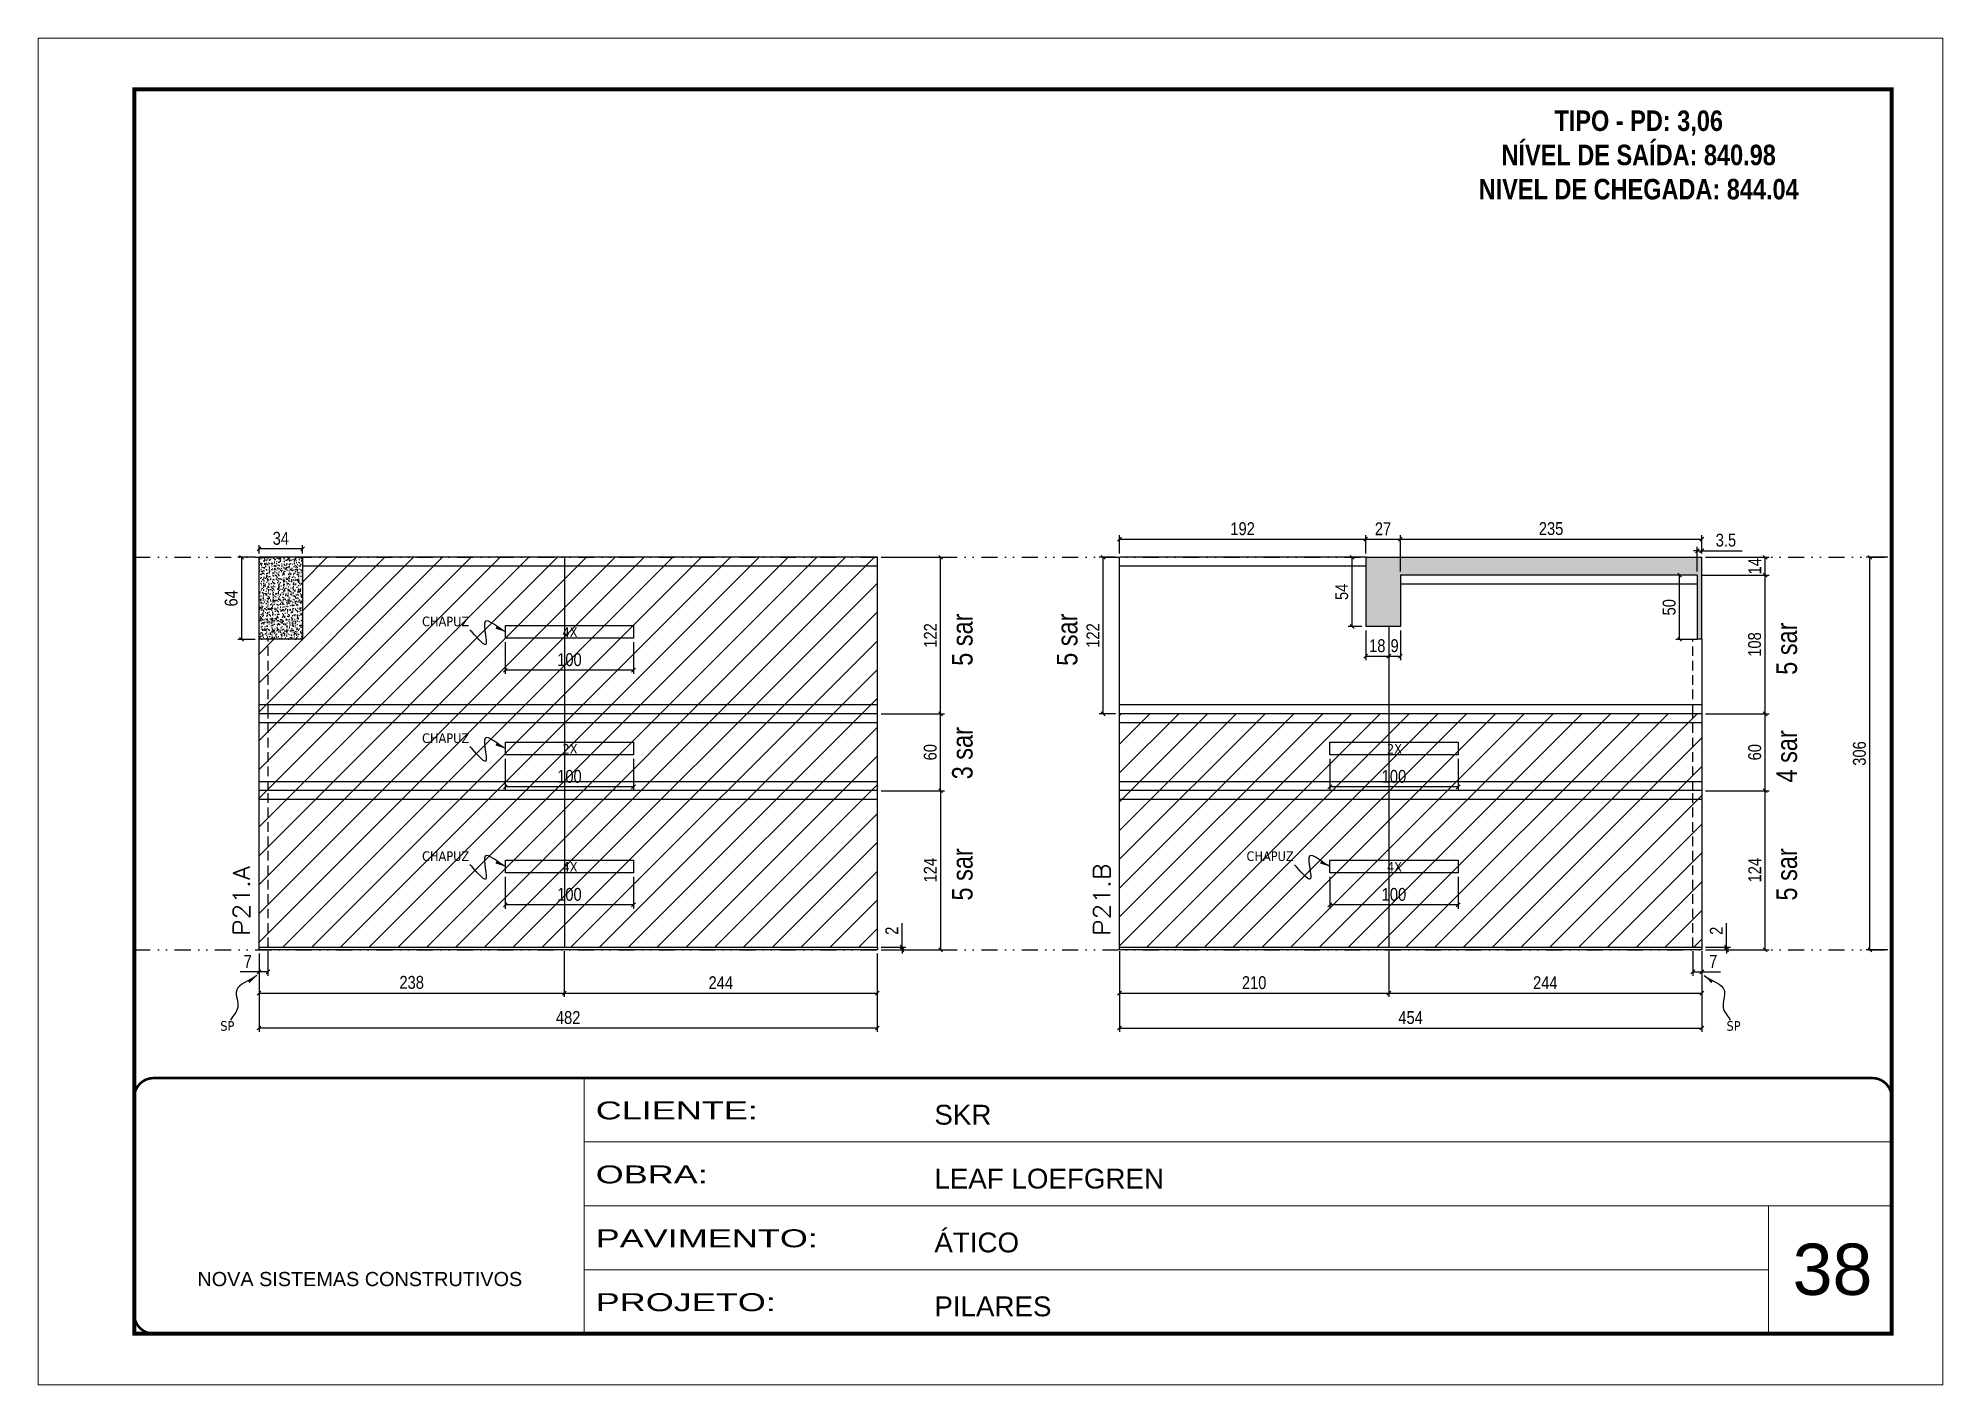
# Model space of a CAD drawing. Extents: x 14400 to 27878, y -21631 to 6985.
# Drawn here: x 15998 to 17483, y -4402 to -3352 of the extents above; entities that cross this region are included whole.
import ezdxf

# ---------------------------------------------------------------- set-up
doc = ezdxf.new("R2010")
doc.units = 0
for name, pattern in [('CONTINUO', [0]), ('DASHED', [0.75, 0.5, -0.25]), ('DIVIDE2', [0.625, 0.25, -0.125, 0, -0.125, 0, -0.125]), ('HIDDEN', [0.375, 0.25, -0.125])]:
    doc.linetypes.add(name, pattern=pattern)
for name, color, linetype, lineweight in [('CARIMBO', 255, 'Continuous', 9), ('Folhas', 255, 'Continuous', 9), ('Hachura', 251, 'Continuous', 9), ('SARRAFO DE PRESSAO', 251, 'DASHED', 9), ('Texto Seção', 7, 'Continuous', 15)]:
    doc.layers.add(name, color=color, linetype=linetype, lineweight=lineweight)
for name, color, linetype in [('COTA', 241, 'Continuous'), ('NOMENCLATURA', 7, 'Continuous'), ('Nível', 160, 'Continuous'), ('Painéis', 200, 'Continuous'), ('SARR_2.2x10', 60, 'Continuous'), ('SARR_2.2x7', 40, 'Continuous'), ('texto', 7, 'Continuous')]:
    doc.layers.add(name, color=color, linetype=linetype)
doc.styles.add('ARIAL', font='arial.ttf')
doc.styles.add('ARIAL_NARROW', font='ARIALN.TTF', dxfattribs={"height": 0.2})
doc.styles.add('COTA TECNICA', font='techl___.ttf', dxfattribs={"height": 10})
doc.styles.add('COTA TECNICA-50', font='techl___.ttf', dxfattribs={"height": 10})
doc.styles.add('REGUA-120', font='ROMANS.shx', dxfattribs={"height": 15})
doc.styles.add('ROMANC', font='techb___.ttf', dxfattribs={"height": 2.5})
doc.styles.get("Standard").update_dxf_attribs({"font": 'arial.ttf'})
doc.styles.add('Tecnologia', font='')
doc.styles.get('Tecnologia').set_extended_font_data('Forgotten Futurist')
doc.dimstyles.new('COTA PAINEL-50', dxfattribs={"dimtxt": 10, "dimasz": 3, "dimexe": 3, "dimexo": 3, "dimgap": 3, "dimtad": 1, "dimdec": 1, "dimzin": 12, "dimdsep": 46, "dimtxsty": 'COTA TECNICA-50', "dimblk1": 'OBLIQUE', "dimblk2": 'OBLIQUE', "dimsah": 1, "dimcen": 0.9, "dimclrd": 4, "dimclre": 4, "dimclrt": 240, "dimadec": 1, "dimazin": 3, "dimtfac": 1, "dimtdec": 1, "dimtmove": 0, "dimatfit": 3, "dimfxl": 1, "dimtolj": 1, "dimtzin": 12, "dimarcsym": 0})
doc.dimstyles.new('PAINEL', dxfattribs={"dimtxt": 10, "dimasz": 3, "dimexe": 3, "dimexo": 3, "dimgap": 3, "dimtad": 1, "dimdec": 1, "dimzin": 12, "dimdsep": 46, "dimtxsty": 'COTA TECNICA', "dimblk1": 'OBLIQUE', "dimblk2": 'OBLIQUE', "dimsah": 1, "dimcen": 0.9, "dimclrd": 4, "dimclre": 4, "dimclrt": 240, "dimadec": 1, "dimazin": 3, "dimtfac": 1, "dimtdec": 1, "dimtmove": 0, "dimatfit": 3, "dimfxl": 1, "dimtolj": 1, "dimtzin": 12, "dimarcsym": 0})
doc.dimstyles.get("Standard").update_dxf_attribs({"dimtxt": 0.18, "dimasz": 0.18, "dimexe": 0.18, "dimexo": 0.0625, "dimgap": 0.09, "dimtad": 0, "dimtih": 1, "dimtoh": 1, "dimdec": 4, "dimzin": 0, "dimdsep": 46, "dimtxsty": 'Standard', "dimcen": 0.09, "dimadec": 0, "dimazin": 0, "dimtfac": 1, "dimtdec": 4, "dimtofl": 0, "dimtmove": 0, "dimatfit": 3, "dimfxl": 1, "dimtolj": 1, "dimtzin": 0, "dimarcsym": 0})

msp = doc.modelspace()

# ---------------------------------------------------------------- texts
at = {"layer": 'CARIMBO', "style": 'ARIAL'}
msp.add_text('38', height=40, dxfattribs=at).set_placement((17366.328, -4332.305))
at = {"layer": 'NOMENCLATURA', "style": 'ARIAL_NARROW'}
for s, p in [('5 sar', (16726.992, -3841.842)), ('5 sar', (16808.713, -3841.842)), ('5 sar', (17369.737, -3848.842)), ('3 sar', (16726.992, -3930.342)), ('4 sar', (17369.737, -3932.842)), ('5 sar', (16726.992, -4024.842)), ('5 sar', (17369.737, -4024.842))]:
    msp.add_text(s, height=16, rotation=90, dxfattribs=at).set_placement(p)
at = {"layer": 'NOMENCLATURA', "color": 2, "insert": (17246.306, -3408.863), "char_height": 16, "attachment_point": 2, "style": 'ROMANC'}
msp.add_mtext_dynamic_manual_height_columns('TIPO - PD: 3,06\\PNÍVEL DE SAÍDA: 840.98\\PNIVEL DE CHEGADA: 844.04', width=432.35115, gutter_width=1, heights=[0], dxfattribs=at)
at = {"layer": 'texto', "color": 0, "char_height": 7.5, "attachment_point": 5}
for s, insert in [('{\\fTahoma|b0|i0|c0|p34;\\C4;CHAPUZ}', (16316.198, -3807.308)), ('{\\fTahoma|b0|i0|c0|p34;\\C4;4X}', (16413.141, -3815.615)), ('{\\fTahoma|b0|i0|c0|p34;\\C4;CHAPUZ}', (16316.198, -3898.308)), ('{\\fTahoma|b0|i0|c0|p34;\\C4;2X}', (16413.141, -3906.615)), ('{\\fTahoma|b0|i0|c0|p34;\\C4;2X}', (17055.886, -3906.615)), ('{\\fTahoma|b0|i0|c0|p34;\\C4;CHAPUZ}', (16316.198, -3990.308)), ('{\\fTahoma|b0|i0|c0|p34;\\C4;CHAPUZ}', (16958.943, -3990.308)), ('{\\fTahoma|b0|i0|c0|p34;\\C4;4X}', (16413.141, -3998.615)), ('{\\fTahoma|b0|i0|c0|p34;\\C4;4X}', (17055.886, -3998.615)), ('{\\fTahoma|b0|i0|c0|p34;\\C4;SP}', (16145.972, -4122.657)), ('{\\fTahoma|b0|i0|c0|p34;\\C4;SP}', (17320.271, -4122.657))]:
    msp.add_mtext(s, dxfattribs=dict(at, insert=insert))
at = {"layer": 'Texto Seção', "style": 'REGUA-120', "width": 1.1}
for s, p in [('P21.A', (16163.5, -4052.402)), ('P21.B', (16834.244, -4052.402))]:
    msp.add_text(s, height=13, rotation=90, dxfattribs=at).set_placement(p)

# ---------------------------------------------------------------- blocks, each defined once
blk = doc.blocks.new('9999999999')
at = {"color": 30, "linetype": 'CONTINUO'}
for p, q in [((98564.6, 34230.2), (98564.6, 34429.4)), ((98564.6, 34379.6), (99584, 34379.6)), ((98564.6, 34329.8), (99488, 34329.8)), ((99584, 34329.8), (99488, 34329.8)), ((99488, 34329.8), (99488, 34230.2)), ((98564.6, 34280), (99488, 34280))]:
    blk.add_line(p, q, dxfattribs=at)
at = {"color": 30, "linetype": 'CONTINUO', "const_width": 2}
blk.add_lwpolyline([(99584, 34230.2), (99584, 34414.4, 0.414214), (99569, 34429.4), (98229, 34429.4, 0.414214), (98214, 34414.4), (98214, 34245.2, 0.414214), (98229, 34230.2), (99584, 34230.2)], format="xyb", dxfattribs=at)
at = {"layer": 'Folhas'}
blk.add_lwpolyline([(98139, 34190.2), (99624, 34190.2), (99624, 35240.2), (98139, 35240.2)], close=True, dxfattribs=at)
at = {"layer": 'Folhas', "color": 30, "const_width": 3}
blk.add_lwpolyline([(98214, 34230.2), (99584, 34230.2), (99584, 35200.2), (98214, 35200.2)], close=True, dxfattribs=at)
at = {"color": 7, "linetype": 'Continuous', "ltscale": 5, "style": 'ARIAL'}
for s, height, p in [('SKR', 15.48, (98837.7, 34393.1)), ('LEAF LOEFGREN', 15.483, (98837.7, 34343.3)), ('ÁTICO', 15.48, (98837.7, 34293.5)), ('NOVA SISTEMAS CONSTRUTIVOS', 11.059, (98263.2, 34267.2)), ('PILARES', 15.48, (98837.7, 34243.7))]:
    blk.add_text(s, height=height, dxfattribs=at).set_placement(p)
at = {"layer": 'Folhas', "color": 7, "style": 'Tecnologia', "width": 1.5}
for s, p in [('CLIENTE:', (98573.7, 34397.2)), ('OBRA:', (98573.7, 34347.3)), ('PAVIMENTO:', (98573.7, 34297.5)), ('PROJETO:', (98573.7, 34247.7))]:
    blk.add_text(s, height=14, dxfattribs=at).set_placement(p)
blk = doc.blocks.new('_Oblique')
at = {"color": 0, "linetype": 'ByBlock', "lineweight": -2}
blk.add_line((-0.5, -0.5), (0.5, 0.5), dxfattribs=at)
blk = doc.blocks.new('*D1992')
at = {"layer": 'COTA', "color": 4, "lineweight": -2, "transparency": 16777216}
for p, q in [((16170.7, -4066.2), (16170.7, -4083.4)), ((16177.7, -4064.2), (16177.7, -4083.4)), ((16170.7, -4080.4), (16156, -4080.4)), ((16177.7, -4080.4), (16170.7, -4080.4))]:
    blk.add_line(p, q, dxfattribs=at)
at = {"layer": 'Defpoints', "color": 0, "transparency": 16777216}
for p in [(16170.7, -4063.2), (16177.7, -4061.2), (16170.7, -4080.4)]:
    blk.add_point(p, dxfattribs=at)
at = {"layer": 'COTA', "color": 4, "lineweight": -2, "transparency": 16777216, "xscale": 3, "yscale": 3, "zscale": 3, "rotation": 180}
blk.add_blockref('_Oblique', (16170.7, -4080.4), dxfattribs=at)
at = {"layer": 'COTA', "color": 4, "lineweight": -2, "transparency": 16777216, "xscale": 3, "yscale": 3, "zscale": 3}
blk.add_blockref('_Oblique', (16177.7, -4080.4), dxfattribs=at)
at = {"layer": 'COTA', "color": 240, "transparency": 16777216, "insert": (16161.9, -4072.3), "char_height": 10, "attachment_point": 5, "style": 'COTA TECNICA-50'}
blk.add_mtext('\\A1;7', dxfattribs=at)
blk = doc.blocks.new('*D1993')
at = {"layer": 'COTA', "color": 4, "lineweight": -2, "transparency": 16777216}
for p, q in [((16672, -4061.2), (16672, -4042.4)), ((16655.7, -4061.2), (16675, -4061.2)), ((16655.7, -4063.2), (16675, -4063.2)), ((16672, -4063.2), (16672, -4061.2)), ((16672, -4063.2), (16672, -4066.2))]:
    blk.add_line(p, q, dxfattribs=at)
at = {"layer": 'Defpoints', "color": 0, "transparency": 16777216}
for p in [(16652.7, -4061.2), (16652.7, -4063.2), (16672, -4063.2)]:
    blk.add_point(p, dxfattribs=at)
at = {"layer": 'COTA', "color": 4, "lineweight": -2, "transparency": 16777216, "xscale": 3, "yscale": 3, "zscale": 3}
for p, rotation in [((16672, -4061.2), 270), ((16672, -4063.2), 90)]:
    blk.add_blockref('_Oblique', p, dxfattribs=dict(at, rotation=rotation))
at = {"layer": 'COTA', "color": 240, "transparency": 16777216, "insert": (16664, -4048.4), "char_height": 10, "attachment_point": 5, "rotation": 90, "style": 'COTA TECNICA-50'}
blk.add_mtext('\\A1;2', dxfattribs=at)
blk = doc.blocks.new('*D1994')
at = {"layer": 'COTA', "color": 4, "linetype": 'ByBlock', "lineweight": -2, "transparency": 16777216}
for p, q in [((16362.7, -4006.3), (16362.7, -4031.2)), ((16462.7, -4006.3), (16462.7, -4031.2)), ((16462.7, -4028.2), (16362.7, -4028.2))]:
    blk.add_line(p, q, dxfattribs=at)
at = {"layer": 'Defpoints', "color": 0, "linetype": 'ByBlock', "transparency": 16777216}
for p in [(16362.7, -4003.3), (16462.7, -4003.3), (16362.7, -4028.2)]:
    blk.add_point(p, dxfattribs=at)
at = {"layer": 'COTA', "color": 4, "linetype": 'ByBlock', "lineweight": -2, "transparency": 16777216, "xscale": 3, "yscale": 3, "zscale": 3, "rotation": 180}
blk.add_blockref('_Oblique', (16362.7, -4028.2), dxfattribs=at)
at = {"layer": 'COTA', "color": 4, "linetype": 'ByBlock', "lineweight": -2, "transparency": 16777216, "xscale": 3, "yscale": 3, "zscale": 3}
blk.add_blockref('_Oblique', (16462.7, -4028.2), dxfattribs=at)
at = {"layer": 'COTA', "color": 240, "linetype": 'ByBlock', "transparency": 16777216, "insert": (16412.7, -4020.1), "char_height": 10, "attachment_point": 5, "style": 'COTA TECNICA'}
blk.add_mtext('\\A1;100', dxfattribs=at)
blk = doc.blocks.new('*D1995')
at = {"layer": 'COTA', "color": 4, "lineweight": -2, "transparency": 16777216}
for p, q in [((16170.7, -4066.2), (16170.7, -4100)), ((16408.7, -4064.2), (16408.7, -4100)), ((16170.7, -4097), (16408.7, -4097))]:
    blk.add_line(p, q, dxfattribs=at)
at = {"layer": 'Defpoints', "color": 0, "transparency": 16777216}
for p in [(16170.7, -4063.2), (16408.7, -4061.2), (16408.7, -4097)]:
    blk.add_point(p, dxfattribs=at)
at = {"layer": 'COTA', "color": 4, "lineweight": -2, "transparency": 16777216, "xscale": 3, "yscale": 3, "zscale": 3, "rotation": 180}
blk.add_blockref('_Oblique', (16170.7, -4097), dxfattribs=at)
at = {"layer": 'COTA', "color": 4, "lineweight": -2, "transparency": 16777216, "xscale": 3, "yscale": 3, "zscale": 3}
blk.add_blockref('_Oblique', (16408.7, -4097), dxfattribs=at)
at = {"layer": 'COTA', "color": 240, "transparency": 16777216, "insert": (16289.7, -4088.7), "char_height": 10, "attachment_point": 5, "style": 'COTA TECNICA'}
blk.add_mtext('\\A1;238', dxfattribs=at)
blk = doc.blocks.new('*D1996')
at = {"layer": 'COTA', "color": 4, "lineweight": -2, "transparency": 16777216}
for p, q in [((16408.7, -4064.2), (16408.7, -4100)), ((16652.7, -4066.2), (16652.7, -4100)), ((16408.7, -4097), (16652.7, -4097))]:
    blk.add_line(p, q, dxfattribs=at)
at = {"layer": 'Defpoints', "color": 0, "transparency": 16777216}
for p in [(16408.7, -4061.2), (16652.7, -4063.2), (16652.7, -4097)]:
    blk.add_point(p, dxfattribs=at)
at = {"layer": 'COTA', "color": 4, "lineweight": -2, "transparency": 16777216, "xscale": 3, "yscale": 3, "zscale": 3, "rotation": 180}
blk.add_blockref('_Oblique', (16408.7, -4097), dxfattribs=at)
at = {"layer": 'COTA', "color": 4, "lineweight": -2, "transparency": 16777216, "xscale": 3, "yscale": 3, "zscale": 3}
blk.add_blockref('_Oblique', (16652.7, -4097), dxfattribs=at)
at = {"layer": 'COTA', "color": 240, "transparency": 16777216, "insert": (16530.7, -4088.9), "char_height": 10, "attachment_point": 5, "style": 'COTA TECNICA'}
blk.add_mtext('\\A1;244', dxfattribs=at)
blk = doc.blocks.new('*D1997')
at = {"layer": 'COTA', "color": 4, "lineweight": -2, "transparency": 16777216}
for p, q in [((17288.5, -4064.2), (17288.5, -4083.4)), ((17295.5, -4066.2), (17295.5, -4083.4)), ((17288.5, -4080.4), (17295.5, -4080.4)), ((17295.5, -4080.4), (17310.2, -4080.4))]:
    blk.add_line(p, q, dxfattribs=at)
at = {"layer": 'Defpoints', "color": 0, "transparency": 16777216}
for p in [(17288.5, -4061.2), (17295.5, -4063.2), (17295.5, -4080.4)]:
    blk.add_point(p, dxfattribs=at)
at = {"layer": 'COTA', "color": 4, "lineweight": -2, "transparency": 16777216, "xscale": 3, "yscale": 3, "zscale": 3, "rotation": 180}
blk.add_blockref('_Oblique', (17288.5, -4080.4), dxfattribs=at)
at = {"layer": 'COTA', "color": 4, "lineweight": -2, "transparency": 16777216, "xscale": 3, "yscale": 3, "zscale": 3}
blk.add_blockref('_Oblique', (17295.5, -4080.4), dxfattribs=at)
at = {"layer": 'COTA', "color": 240, "transparency": 16777216, "insert": (17304.4, -4072.3), "char_height": 10, "attachment_point": 5, "style": 'COTA TECNICA-50'}
blk.add_mtext('\\A1;7', dxfattribs=at)
blk = doc.blocks.new('*D1998')
at = {"layer": 'COTA', "color": 4, "lineweight": -2, "transparency": 16777216}
for p, q in [((17314.8, -4061.2), (17314.8, -4042.4)), ((17298.5, -4061.2), (17317.8, -4061.2)), ((17298.5, -4063.2), (17317.8, -4063.2)), ((17314.8, -4063.2), (17314.8, -4061.2)), ((17314.8, -4063.2), (17314.8, -4066.2))]:
    blk.add_line(p, q, dxfattribs=at)
at = {"layer": 'Defpoints', "color": 0, "transparency": 16777216}
for p in [(17295.5, -4061.2), (17295.5, -4063.2), (17314.8, -4063.2)]:
    blk.add_point(p, dxfattribs=at)
at = {"layer": 'COTA', "color": 4, "lineweight": -2, "transparency": 16777216, "xscale": 3, "yscale": 3, "zscale": 3}
for p, rotation in [((17314.8, -4061.2), 270), ((17314.8, -4063.2), 90)]:
    blk.add_blockref('_Oblique', p, dxfattribs=dict(at, rotation=rotation))
at = {"layer": 'COTA', "color": 240, "transparency": 16777216, "insert": (17306.8, -4048.4), "char_height": 10, "attachment_point": 5, "rotation": 90, "style": 'COTA TECNICA-50'}
blk.add_mtext('\\A1;2', dxfattribs=at)
blk = doc.blocks.new('*D1999')
at = {"layer": 'COTA', "color": 4, "linetype": 'ByBlock', "lineweight": -2, "transparency": 16777216}
for p, q in [((17005.5, -4006.3), (17005.5, -4031.2)), ((17105.5, -4006.3), (17105.5, -4031.2)), ((17105.5, -4028.2), (17005.5, -4028.2))]:
    blk.add_line(p, q, dxfattribs=at)
at = {"layer": 'Defpoints', "color": 0, "linetype": 'ByBlock', "transparency": 16777216}
for p in [(17005.5, -4003.3), (17105.5, -4003.3), (17005.5, -4028.2)]:
    blk.add_point(p, dxfattribs=at)
at = {"layer": 'COTA', "color": 4, "linetype": 'ByBlock', "lineweight": -2, "transparency": 16777216, "xscale": 3, "yscale": 3, "zscale": 3, "rotation": 180}
blk.add_blockref('_Oblique', (17005.5, -4028.2), dxfattribs=at)
at = {"layer": 'COTA', "color": 4, "linetype": 'ByBlock', "lineweight": -2, "transparency": 16777216, "xscale": 3, "yscale": 3, "zscale": 3}
blk.add_blockref('_Oblique', (17105.5, -4028.2), dxfattribs=at)
at = {"layer": 'COTA', "color": 240, "linetype": 'ByBlock', "transparency": 16777216, "insert": (17055.5, -4020.1), "char_height": 10, "attachment_point": 5, "style": 'COTA TECNICA'}
blk.add_mtext('\\A1;100', dxfattribs=at)
blk = doc.blocks.new('*D2000')
at = {"layer": 'COTA', "color": 4, "lineweight": -2, "transparency": 16777216}
for p, q in [((16841.5, -4066.2), (16841.5, -4100)), ((17051.5, -4064.2), (17051.5, -4100)), ((16841.5, -4097), (17051.5, -4097))]:
    blk.add_line(p, q, dxfattribs=at)
at = {"layer": 'Defpoints', "color": 0, "transparency": 16777216}
for p in [(16841.5, -4063.2), (17051.5, -4061.2), (17051.5, -4097)]:
    blk.add_point(p, dxfattribs=at)
at = {"layer": 'COTA', "color": 4, "lineweight": -2, "transparency": 16777216, "xscale": 3, "yscale": 3, "zscale": 3, "rotation": 180}
blk.add_blockref('_Oblique', (16841.5, -4097), dxfattribs=at)
at = {"layer": 'COTA', "color": 4, "lineweight": -2, "transparency": 16777216, "xscale": 3, "yscale": 3, "zscale": 3}
blk.add_blockref('_Oblique', (17051.5, -4097), dxfattribs=at)
at = {"layer": 'COTA', "color": 240, "transparency": 16777216, "insert": (16946.5, -4088.9), "char_height": 10, "attachment_point": 5, "style": 'COTA TECNICA'}
blk.add_mtext('\\A1;210', dxfattribs=at)
blk = doc.blocks.new('*D2001')
at = {"layer": 'COTA', "color": 4, "lineweight": -2, "transparency": 16777216}
for p, q in [((17051.5, -4064.2), (17051.5, -4100)), ((17295.5, -4066.2), (17295.5, -4100)), ((17051.5, -4097), (17295.5, -4097))]:
    blk.add_line(p, q, dxfattribs=at)
at = {"layer": 'Defpoints', "color": 0, "transparency": 16777216}
for p in [(17051.5, -4061.2), (17295.5, -4063.2), (17295.5, -4097)]:
    blk.add_point(p, dxfattribs=at)
at = {"layer": 'COTA', "color": 4, "lineweight": -2, "transparency": 16777216, "xscale": 3, "yscale": 3, "zscale": 3, "rotation": 180}
blk.add_blockref('_Oblique', (17051.5, -4097), dxfattribs=at)
at = {"layer": 'COTA', "color": 4, "lineweight": -2, "transparency": 16777216, "xscale": 3, "yscale": 3, "zscale": 3}
blk.add_blockref('_Oblique', (17295.5, -4097), dxfattribs=at)
at = {"layer": 'COTA', "color": 240, "transparency": 16777216, "insert": (17173.5, -4088.9), "char_height": 10, "attachment_point": 5, "style": 'COTA TECNICA'}
blk.add_mtext('\\A1;244', dxfattribs=at)
blk = doc.blocks.new('*D2014')
at = {"layer": 'COTA', "color": 4, "lineweight": -2, "transparency": 16777216}
for p, q in [((17298.5, -3939.2), (17347.9, -3939.2)), ((17344.9, -4063.2), (17344.9, -3939.2)), ((17298.5, -4063.2), (17347.9, -4063.2))]:
    blk.add_line(p, q, dxfattribs=at)
at = {"layer": 'Defpoints', "color": 0, "transparency": 16777216}
for p in [(17295.5, -3939.2), (17344.9, -3939.2), (17295.5, -4063.2)]:
    blk.add_point(p, dxfattribs=at)
at = {"layer": 'COTA', "color": 4, "lineweight": -2, "transparency": 16777216, "xscale": 3, "yscale": 3, "zscale": 3}
for p, rotation in [((17344.9, -3939.2), 90), ((17344.9, -4063.2), 270)]:
    blk.add_blockref('_Oblique', p, dxfattribs=dict(at, rotation=rotation))
at = {"layer": 'COTA', "color": 240, "transparency": 16777216, "insert": (17336.8, -4001.2), "char_height": 10, "attachment_point": 5, "rotation": 90, "style": 'COTA TECNICA'}
blk.add_mtext('\\A1;124', dxfattribs=at)
blk = doc.blocks.new('*D2015')
at = {"layer": 'COTA', "color": 4, "lineweight": -2, "transparency": 16777216}
for p, q in [((17289, -3771.2), (17275.2, -3771.2)), ((17278.2, -3821.2), (17278.2, -3771.2)), ((17289, -3821.2), (17275.2, -3821.2))]:
    blk.add_line(p, q, dxfattribs=at)
at = {"layer": 'Defpoints', "color": 0, "transparency": 16777216}
for p in [(17278.2, -3771.2), (17292, -3771.2), (17292, -3821.2)]:
    blk.add_point(p, dxfattribs=at)
at = {"layer": 'COTA', "color": 4, "lineweight": -2, "transparency": 16777216, "xscale": 3, "yscale": 3, "zscale": 3}
for p, rotation in [((17278.2, -3771.2), 90), ((17278.2, -3821.2), 270)]:
    blk.add_blockref('_Oblique', p, dxfattribs=dict(at, rotation=rotation))
at = {"layer": 'COTA', "color": 240, "transparency": 16777216, "insert": (17270.1, -3796.2), "char_height": 10, "attachment_point": 5, "rotation": 90, "style": 'COTA TECNICA'}
blk.add_mtext('\\A1;50', dxfattribs=at)
blk = doc.blocks.new('*D2016')
at = {"layer": 'COTA', "color": 4, "lineweight": -2, "transparency": 16777216}
for p, q in [((17030.5, -3757.2), (17019.9, -3757.2)), ((17022.9, -3811.2), (17022.9, -3757.2)), ((17030.5, -3811.2), (17019.9, -3811.2))]:
    blk.add_line(p, q, dxfattribs=at)
at = {"layer": 'Defpoints', "color": 0, "transparency": 16777216}
for p in [(17022.9, -3757.2), (17033.5, -3757.2), (17033.5, -3811.2)]:
    blk.add_point(p, dxfattribs=at)
at = {"layer": 'COTA', "color": 4, "lineweight": -2, "transparency": 16777216, "xscale": 3, "yscale": 3, "zscale": 3}
for p, rotation in [((17022.9, -3757.2), 90), ((17022.9, -3811.2), 270)]:
    blk.add_blockref('_Oblique', p, dxfattribs=dict(at, rotation=rotation))
at = {"layer": 'COTA', "color": 240, "transparency": 16777216, "insert": (17014.8, -3784.2), "char_height": 10, "attachment_point": 5, "rotation": 90, "style": 'COTA TECNICA'}
blk.add_mtext('\\A1;54', dxfattribs=at)
blk = doc.blocks.new('*D2017')
at = {"layer": 'COTA', "color": 4, "lineweight": -2, "transparency": 16777216}
for p, q in [((16655.7, -3939.2), (16705.1, -3939.2)), ((16702.1, -3939.2), (16702.1, -4063.2)), ((16655.7, -4063.2), (16705.1, -4063.2))]:
    blk.add_line(p, q, dxfattribs=at)
at = {"layer": 'Defpoints', "color": 0, "transparency": 16777216}
for p in [(16652.7, -3939.2), (16652.7, -4063.2), (16702.1, -4063.2)]:
    blk.add_point(p, dxfattribs=at)
at = {"layer": 'COTA', "color": 4, "lineweight": -2, "transparency": 16777216, "xscale": 3, "yscale": 3, "zscale": 3}
for p, rotation in [((16702.1, -3939.2), 90), ((16702.1, -4063.2), 270)]:
    blk.add_blockref('_Oblique', p, dxfattribs=dict(at, rotation=rotation))
at = {"layer": 'COTA', "color": 240, "transparency": 16777216, "insert": (16694, -4001.2), "char_height": 10, "attachment_point": 5, "rotation": 90, "style": 'COTA TECNICA'}
blk.add_mtext('\\A1;124', dxfattribs=at)
blk = doc.blocks.new('*D2018')
at = {"layer": 'COTA', "color": 4, "lineweight": -2, "transparency": 16777216}
for p, q in [((16655.7, -3879.2), (16705.1, -3879.2)), ((16702.1, -3939.2), (16702.1, -3879.2)), ((16655.7, -3939.2), (16705.1, -3939.2))]:
    blk.add_line(p, q, dxfattribs=at)
at = {"layer": 'Defpoints', "color": 0, "transparency": 16777216}
for p in [(16652.7, -3879.2), (16702.1, -3879.2), (16652.7, -3939.2)]:
    blk.add_point(p, dxfattribs=at)
at = {"layer": 'COTA', "color": 4, "lineweight": -2, "transparency": 16777216, "xscale": 3, "yscale": 3, "zscale": 3}
for p, rotation in [((16702.1, -3879.2), 90), ((16702.1, -3939.2), 270)]:
    blk.add_blockref('_Oblique', p, dxfattribs=dict(at, rotation=rotation))
at = {"layer": 'COTA', "color": 240, "transparency": 16777216, "insert": (16694, -3909.2), "char_height": 10, "attachment_point": 5, "rotation": 90, "style": 'COTA TECNICA'}
blk.add_mtext('\\A1;60', dxfattribs=at)
blk = doc.blocks.new('*D2019')
at = {"layer": 'COTA', "color": 4, "lineweight": -2, "transparency": 16777216}
for p, q in [((17295, -3771.2), (17347.9, -3771.2)), ((17298.5, -3757.2), (17347.9, -3757.2)), ((17344.9, -3771.2), (17344.9, -3757.2))]:
    blk.add_line(p, q, dxfattribs=at)
at = {"layer": 'Defpoints', "color": 0, "transparency": 16777216}
for p in [(17292, -3771.2), (17295.5, -3757.2), (17344.9, -3757.2)]:
    blk.add_point(p, dxfattribs=at)
at = {"layer": 'COTA', "color": 4, "lineweight": -2, "transparency": 16777216, "xscale": 3, "yscale": 3, "zscale": 3}
for p, rotation in [((17344.9, -3757.2), 90), ((17344.9, -3771.2), 270)]:
    blk.add_blockref('_Oblique', p, dxfattribs=dict(at, rotation=rotation))
at = {"layer": 'COTA', "color": 240, "transparency": 16777216, "insert": (17336.8, -3764.2), "char_height": 10, "attachment_point": 5, "rotation": 90, "style": 'COTA TECNICA'}
blk.add_mtext('\\A1;14', dxfattribs=at)
blk = doc.blocks.new('*D2020')
at = {"layer": 'COTA', "color": 4, "lineweight": -2, "transparency": 16777216}
for p, q in [((17033.5, -3814.2), (17033.5, -3837.3)), ((17051.5, -3814.2), (17051.5, -3837.3)), ((17033.5, -3834.3), (17051.5, -3834.3))]:
    blk.add_line(p, q, dxfattribs=at)
at = {"layer": 'Defpoints', "color": 0, "transparency": 16777216}
for p in [(17033.5, -3811.2), (17051.5, -3811.2), (17051.5, -3834.3)]:
    blk.add_point(p, dxfattribs=at)
at = {"layer": 'COTA', "color": 4, "lineweight": -2, "transparency": 16777216, "xscale": 3, "yscale": 3, "zscale": 3, "rotation": 180}
blk.add_blockref('_Oblique', (17033.5, -3834.3), dxfattribs=at)
at = {"layer": 'COTA', "color": 4, "lineweight": -2, "transparency": 16777216, "xscale": 3, "yscale": 3, "zscale": 3}
blk.add_blockref('_Oblique', (17051.5, -3834.3), dxfattribs=at)
at = {"layer": 'COTA', "color": 240, "transparency": 16777216, "insert": (17042.5, -3826.2), "char_height": 10, "attachment_point": 5, "style": 'COTA TECNICA'}
blk.add_mtext('\\A1;18', dxfattribs=at)
blk = doc.blocks.new('*D2021')
at = {"layer": 'COTA', "color": 4, "lineweight": -2, "transparency": 16777216}
for p, q in [((17051.5, -3814.2), (17051.5, -3837.3)), ((17060.5, -3814.2), (17060.5, -3837.3)), ((17051.5, -3834.3), (17060.5, -3834.3))]:
    blk.add_line(p, q, dxfattribs=at)
at = {"layer": 'Defpoints', "color": 0, "transparency": 16777216}
for p in [(17051.5, -3811.2), (17060.5, -3811.2), (17060.5, -3834.3)]:
    blk.add_point(p, dxfattribs=at)
at = {"layer": 'COTA', "color": 4, "lineweight": -2, "transparency": 16777216, "xscale": 3, "yscale": 3, "zscale": 3, "rotation": 180}
blk.add_blockref('_Oblique', (17051.5, -3834.3), dxfattribs=at)
at = {"layer": 'COTA', "color": 4, "lineweight": -2, "transparency": 16777216, "xscale": 3, "yscale": 3, "zscale": 3}
blk.add_blockref('_Oblique', (17060.5, -3834.3), dxfattribs=at)
at = {"layer": 'COTA', "color": 240, "transparency": 16777216, "insert": (17056, -3826.2), "char_height": 10, "attachment_point": 5, "style": 'COTA TECNICA'}
blk.add_mtext('\\A1;9', dxfattribs=at)
blk = doc.blocks.new('*D2022')
at = {"layer": 'COTA', "color": 4, "lineweight": -2, "transparency": 16777216}
for p, q in [((17292, -3752.2), (17289, -3752.2)), ((17292, -3768.2), (17292, -3749.2)), ((17292, -3752.2), (17295.5, -3752.2)), ((17295.5, -3754.2), (17295.5, -3749.2)), ((17295.5, -3752.2), (17327.1, -3752.2))]:
    blk.add_line(p, q, dxfattribs=at)
at = {"layer": 'Defpoints', "color": 0, "transparency": 16777216}
for p in [(17295.5, -3752.2), (17292, -3771.2), (17295.5, -3757.2)]:
    blk.add_point(p, dxfattribs=at)
at = {"layer": 'COTA', "color": 4, "lineweight": -2, "transparency": 16777216, "xscale": 3, "yscale": 3, "zscale": 3}
blk.add_blockref('_Oblique', (17292, -3752.2), dxfattribs=at)
at = {"layer": 'COTA', "color": 4, "lineweight": -2, "transparency": 16777216, "xscale": 3, "yscale": 3, "zscale": 3, "rotation": 180}
blk.add_blockref('_Oblique', (17295.5, -3752.2), dxfattribs=at)
at = {"layer": 'COTA', "color": 240, "transparency": 16777216, "insert": (17314.3, -3743.9), "char_height": 10, "attachment_point": 5, "style": 'COTA TECNICA'}
blk.add_mtext('\\A1;3.5', dxfattribs=at)
blk = doc.blocks.new('*D2023')
at = {"layer": 'COTA', "color": 4, "lineweight": -2, "transparency": 16777216}
for p, q in [((16655.7, -3757.2), (16705.1, -3757.2)), ((16702.1, -3879.2), (16702.1, -3757.2)), ((16655.7, -3879.2), (16705.1, -3879.2))]:
    blk.add_line(p, q, dxfattribs=at)
at = {"layer": 'Defpoints', "color": 0, "transparency": 16777216}
for p in [(16652.7, -3757.2), (16702.1, -3757.2), (16652.7, -3879.2)]:
    blk.add_point(p, dxfattribs=at)
at = {"layer": 'COTA', "color": 4, "lineweight": -2, "transparency": 16777216, "xscale": 3, "yscale": 3, "zscale": 3}
for p, rotation in [((16702.1, -3757.2), 90), ((16702.1, -3879.2), 270)]:
    blk.add_blockref('_Oblique', p, dxfattribs=dict(at, rotation=rotation))
at = {"layer": 'COTA', "color": 240, "transparency": 16777216, "insert": (16694.1, -3818.2), "char_height": 10, "attachment_point": 5, "rotation": 90, "style": 'COTA TECNICA'}
blk.add_mtext('\\A1;122', dxfattribs=at)
blk = doc.blocks.new('*D2024')
at = {"layer": 'COTA', "color": 4, "lineweight": -2, "transparency": 16777216}
for p, q in [((17295, -3771.2), (17347.9, -3771.2)), ((17344.9, -3879.2), (17344.9, -3771.2)), ((17298.5, -3879.2), (17347.9, -3879.2))]:
    blk.add_line(p, q, dxfattribs=at)
at = {"layer": 'Defpoints', "color": 0, "transparency": 16777216}
for p in [(17292, -3771.2), (17344.9, -3771.2), (17295.5, -3879.2)]:
    blk.add_point(p, dxfattribs=at)
at = {"layer": 'COTA', "color": 4, "lineweight": -2, "transparency": 16777216, "xscale": 3, "yscale": 3, "zscale": 3}
for p, rotation in [((17344.9, -3771.2), 90), ((17344.9, -3879.2), 270)]:
    blk.add_blockref('_Oblique', p, dxfattribs=dict(at, rotation=rotation))
at = {"layer": 'COTA', "color": 240, "transparency": 16777216, "insert": (17336.7, -3825.2), "char_height": 10, "attachment_point": 5, "rotation": 90, "style": 'COTA TECNICA'}
blk.add_mtext('\\A1;108', dxfattribs=at)
blk = doc.blocks.new('*D2026')
at = {"layer": 'COTA', "color": 4, "lineweight": -2, "transparency": 16777216}
for p, q in [((16167.7, -3757.2), (16154.1, -3757.2)), ((16157.1, -3757.2), (16157.1, -3821.2)), ((16167.7, -3821.2), (16154.1, -3821.2))]:
    blk.add_line(p, q, dxfattribs=at)
at = {"layer": 'Defpoints', "color": 0, "transparency": 16777216}
for p in [(16170.7, -3757.2), (16157.1, -3821.2), (16170.7, -3821.2)]:
    blk.add_point(p, dxfattribs=at)
at = {"layer": 'COTA', "color": 4, "lineweight": -2, "transparency": 16777216, "xscale": 3, "yscale": 3, "zscale": 3}
for p, rotation in [((16157.1, -3757.2), 90), ((16157.1, -3821.2), 270)]:
    blk.add_blockref('_Oblique', p, dxfattribs=dict(at, rotation=rotation))
at = {"layer": 'COTA', "color": 240, "transparency": 16777216, "insert": (16149, -3789.2), "char_height": 10, "attachment_point": 5, "rotation": 90, "style": 'COTA TECNICA'}
blk.add_mtext('\\A1;64', dxfattribs=at)
blk = doc.blocks.new('*D2027')
at = {"layer": 'COTA', "color": 4, "lineweight": -2, "transparency": 16777216}
for p, q in [((16170.7, -3754.2), (16170.7, -3747.7)), ((16204.7, -3750.7), (16170.7, -3750.7)), ((16204.7, -3754.2), (16204.7, -3747.7))]:
    blk.add_line(p, q, dxfattribs=at)
at = {"layer": 'Defpoints', "color": 0, "transparency": 16777216}
for p in [(16170.7, -3750.7), (16170.7, -3757.2), (16204.7, -3757.2)]:
    blk.add_point(p, dxfattribs=at)
at = {"layer": 'COTA', "color": 4, "lineweight": -2, "transparency": 16777216, "xscale": 3, "yscale": 3, "zscale": 3, "rotation": 180}
blk.add_blockref('_Oblique', (16170.7, -3750.7), dxfattribs=at)
at = {"layer": 'COTA', "color": 4, "lineweight": -2, "transparency": 16777216, "xscale": 3, "yscale": 3, "zscale": 3}
blk.add_blockref('_Oblique', (16204.7, -3750.7), dxfattribs=at)
at = {"layer": 'COTA', "color": 240, "transparency": 16777216, "insert": (16187.7, -3742.5), "char_height": 10, "attachment_point": 5, "style": 'COTA TECNICA'}
blk.add_mtext('\\A1;34', dxfattribs=at)
blk = doc.blocks.new('*D2028')
at = {"layer": 'COTA', "color": 4, "lineweight": -2, "transparency": 16777216}
for p, q in [((17440.5, -3757.2), (17423.6, -3757.2)), ((17426.6, -4063.2), (17426.6, -3757.2)), ((17440.5, -4063.2), (17423.6, -4063.2))]:
    blk.add_line(p, q, dxfattribs=at)
at = {"layer": 'Defpoints', "color": 0, "transparency": 16777216}
for p in [(17426.6, -3757.2), (17443.5, -3757.2), (17443.5, -4063.2)]:
    blk.add_point(p, dxfattribs=at)
at = {"layer": 'COTA', "color": 4, "lineweight": -2, "transparency": 16777216, "xscale": 3, "yscale": 3, "zscale": 3}
for p, rotation in [((17426.6, -3757.2), 90), ((17426.6, -4063.2), 270)]:
    blk.add_blockref('_Oblique', p, dxfattribs=dict(at, rotation=rotation))
at = {"layer": 'COTA', "color": 240, "transparency": 16777216, "insert": (17418.4, -3910.2), "char_height": 10, "attachment_point": 5, "rotation": 90, "style": 'COTA TECNICA'}
blk.add_mtext('\\A1;306', dxfattribs=at)
blk = doc.blocks.new('*D2029')
at = {"layer": 'COTA', "color": 4, "linetype": 'ByBlock', "lineweight": -2, "transparency": 16777216}
for p, q in [((16362.7, -3823.3), (16362.7, -3848.2)), ((16462.7, -3823.3), (16462.7, -3848.2)), ((16462.7, -3845.2), (16362.7, -3845.2))]:
    blk.add_line(p, q, dxfattribs=at)
at = {"layer": 'Defpoints', "color": 0, "linetype": 'ByBlock', "transparency": 16777216}
for p in [(16362.7, -3820.3), (16462.7, -3820.3), (16362.7, -3845.2)]:
    blk.add_point(p, dxfattribs=at)
at = {"layer": 'COTA', "color": 4, "linetype": 'ByBlock', "lineweight": -2, "transparency": 16777216, "xscale": 3, "yscale": 3, "zscale": 3, "rotation": 180}
blk.add_blockref('_Oblique', (16362.7, -3845.2), dxfattribs=at)
at = {"layer": 'COTA', "color": 4, "linetype": 'ByBlock', "lineweight": -2, "transparency": 16777216, "xscale": 3, "yscale": 3, "zscale": 3}
blk.add_blockref('_Oblique', (16462.7, -3845.2), dxfattribs=at)
at = {"layer": 'COTA', "color": 240, "linetype": 'ByBlock', "transparency": 16777216, "insert": (16412.7, -3837.1), "char_height": 10, "attachment_point": 5, "style": 'COTA TECNICA'}
blk.add_mtext('\\A1;100', dxfattribs=at)
blk = doc.blocks.new('*D2030')
at = {"layer": 'COTA', "color": 4, "linetype": 'ByBlock', "lineweight": -2, "transparency": 16777216}
for p, q in [((16362.7, -3914.3), (16362.7, -3939.2)), ((16462.7, -3914.3), (16462.7, -3939.2)), ((16462.7, -3936.2), (16362.7, -3936.2))]:
    blk.add_line(p, q, dxfattribs=at)
at = {"layer": 'Defpoints', "color": 0, "linetype": 'ByBlock', "transparency": 16777216}
for p in [(16362.7, -3911.3), (16462.7, -3911.3), (16362.7, -3936.2)]:
    blk.add_point(p, dxfattribs=at)
at = {"layer": 'COTA', "color": 4, "linetype": 'ByBlock', "lineweight": -2, "transparency": 16777216, "xscale": 3, "yscale": 3, "zscale": 3, "rotation": 180}
blk.add_blockref('_Oblique', (16362.7, -3936.2), dxfattribs=at)
at = {"layer": 'COTA', "color": 4, "linetype": 'ByBlock', "lineweight": -2, "transparency": 16777216, "xscale": 3, "yscale": 3, "zscale": 3}
blk.add_blockref('_Oblique', (16462.7, -3936.2), dxfattribs=at)
at = {"layer": 'COTA', "color": 240, "linetype": 'ByBlock', "transparency": 16777216, "insert": (16412.7, -3928.1), "char_height": 10, "attachment_point": 5, "style": 'COTA TECNICA'}
blk.add_mtext('\\A1;100', dxfattribs=at)
blk = doc.blocks.new('*D2031')
at = {"layer": 'COTA', "color": 4, "lineweight": -2, "transparency": 16777216}
for p, q in [((16841.5, -3754.2), (16841.5, -3740.1)), ((17033.5, -3754.2), (17033.5, -3740.1)), ((16841.5, -3743.1), (17033.5, -3743.1))]:
    blk.add_line(p, q, dxfattribs=at)
at = {"layer": 'Defpoints', "color": 0, "transparency": 16777216}
for p in [(17033.5, -3743.1), (16841.5, -3757.2), (17033.5, -3757.2)]:
    blk.add_point(p, dxfattribs=at)
at = {"layer": 'COTA', "color": 4, "lineweight": -2, "transparency": 16777216, "xscale": 3, "yscale": 3, "zscale": 3, "rotation": 180}
blk.add_blockref('_Oblique', (16841.5, -3743.1), dxfattribs=at)
at = {"layer": 'COTA', "color": 4, "lineweight": -2, "transparency": 16777216, "xscale": 3, "yscale": 3, "zscale": 3}
blk.add_blockref('_Oblique', (17033.5, -3743.1), dxfattribs=at)
at = {"layer": 'COTA', "color": 240, "transparency": 16777216, "insert": (16937.5, -3735), "char_height": 10, "attachment_point": 5, "style": 'COTA TECNICA'}
blk.add_mtext('\\A1;192', dxfattribs=at)
blk = doc.blocks.new('*D2032')
at = {"layer": 'COTA', "color": 4, "lineweight": -2, "transparency": 16777216}
for p, q in [((17033.5, -3754.2), (17033.5, -3740.1)), ((17060.5, -3768.2), (17060.5, -3740.1)), ((17033.5, -3743.1), (17060.5, -3743.1))]:
    blk.add_line(p, q, dxfattribs=at)
at = {"layer": 'Defpoints', "color": 0, "transparency": 16777216}
for p in [(17060.5, -3743.1), (17033.5, -3757.2), (17060.5, -3771.2)]:
    blk.add_point(p, dxfattribs=at)
at = {"layer": 'COTA', "color": 4, "lineweight": -2, "transparency": 16777216, "xscale": 3, "yscale": 3, "zscale": 3, "rotation": 180}
blk.add_blockref('_Oblique', (17033.5, -3743.1), dxfattribs=at)
at = {"layer": 'COTA', "color": 4, "lineweight": -2, "transparency": 16777216, "xscale": 3, "yscale": 3, "zscale": 3}
blk.add_blockref('_Oblique', (17060.5, -3743.1), dxfattribs=at)
at = {"layer": 'COTA', "color": 240, "transparency": 16777216, "insert": (17047, -3735), "char_height": 10, "attachment_point": 5, "style": 'COTA TECNICA'}
blk.add_mtext('\\A1;27', dxfattribs=at)
blk = doc.blocks.new('*D2033')
at = {"layer": 'COTA', "color": 4, "lineweight": -2, "transparency": 16777216}
for p, q in [((17060.5, -3768.2), (17060.5, -3740.1)), ((17295.5, -3754.2), (17295.5, -3740.1)), ((17060.5, -3743.1), (17295.5, -3743.1))]:
    blk.add_line(p, q, dxfattribs=at)
at = {"layer": 'Defpoints', "color": 0, "transparency": 16777216}
for p in [(17295.5, -3743.1), (17060.5, -3771.2), (17295.5, -3757.2)]:
    blk.add_point(p, dxfattribs=at)
at = {"layer": 'COTA', "color": 4, "lineweight": -2, "transparency": 16777216, "xscale": 3, "yscale": 3, "zscale": 3, "rotation": 180}
blk.add_blockref('_Oblique', (17060.5, -3743.1), dxfattribs=at)
at = {"layer": 'COTA', "color": 4, "lineweight": -2, "transparency": 16777216, "xscale": 3, "yscale": 3, "zscale": 3}
blk.add_blockref('_Oblique', (17295.5, -3743.1), dxfattribs=at)
at = {"layer": 'COTA', "color": 240, "transparency": 16777216, "insert": (17178, -3734.9), "char_height": 10, "attachment_point": 5, "style": 'COTA TECNICA'}
blk.add_mtext('\\A1;235', dxfattribs=at)
blk = doc.blocks.new('*D2034')
at = {"layer": 'COTA', "color": 4, "lineweight": -2, "transparency": 16777216}
for p, q in [((17298.5, -3879.2), (17347.9, -3879.2)), ((17344.9, -3939.2), (17344.9, -3879.2)), ((17298.5, -3939.2), (17347.9, -3939.2))]:
    blk.add_line(p, q, dxfattribs=at)
at = {"layer": 'Defpoints', "color": 0, "transparency": 16777216}
for p in [(17295.5, -3879.2), (17344.9, -3879.2), (17295.5, -3939.2)]:
    blk.add_point(p, dxfattribs=at)
at = {"layer": 'COTA', "color": 4, "lineweight": -2, "transparency": 16777216, "xscale": 3, "yscale": 3, "zscale": 3}
for p, rotation in [((17344.9, -3879.2), 90), ((17344.9, -3939.2), 270)]:
    blk.add_blockref('_Oblique', p, dxfattribs=dict(at, rotation=rotation))
at = {"layer": 'COTA', "color": 240, "transparency": 16777216, "insert": (17336.8, -3909.2), "char_height": 10, "attachment_point": 5, "rotation": 90, "style": 'COTA TECNICA'}
blk.add_mtext('\\A1;60', dxfattribs=at)
blk = doc.blocks.new('*D2035')
at = {"layer": 'COTA', "color": 4, "lineweight": -2, "transparency": 16777216}
for p, q in [((16838.5, -3757.2), (16825.8, -3757.2)), ((16828.8, -3879.2), (16828.8, -3757.2)), ((16838.5, -3879.2), (16825.8, -3879.2))]:
    blk.add_line(p, q, dxfattribs=at)
at = {"layer": 'Defpoints', "color": 0, "transparency": 16777216}
for p in [(16828.8, -3757.2), (16841.5, -3757.2), (16841.5, -3879.2)]:
    blk.add_point(p, dxfattribs=at)
at = {"layer": 'COTA', "color": 4, "lineweight": -2, "transparency": 16777216, "xscale": 3, "yscale": 3, "zscale": 3}
for p, rotation in [((16828.8, -3757.2), 90), ((16828.8, -3879.2), 270)]:
    blk.add_blockref('_Oblique', p, dxfattribs=dict(at, rotation=rotation))
at = {"layer": 'COTA', "color": 240, "transparency": 16777216, "insert": (16820.8, -3818.2), "char_height": 10, "attachment_point": 5, "rotation": 90, "style": 'COTA TECNICA'}
blk.add_mtext('\\A1;122', dxfattribs=at)
blk = doc.blocks.new('*D2036')
at = {"layer": 'COTA', "color": 4, "linetype": 'ByBlock', "lineweight": -2, "transparency": 16777216}
for p, q in [((17005.5, -3914.3), (17005.5, -3939.2)), ((17105.5, -3914.3), (17105.5, -3939.2)), ((17105.5, -3936.2), (17005.5, -3936.2))]:
    blk.add_line(p, q, dxfattribs=at)
at = {"layer": 'Defpoints', "color": 0, "linetype": 'ByBlock', "transparency": 16777216}
for p in [(17005.5, -3911.3), (17105.5, -3911.3), (17005.5, -3936.2)]:
    blk.add_point(p, dxfattribs=at)
at = {"layer": 'COTA', "color": 4, "linetype": 'ByBlock', "lineweight": -2, "transparency": 16777216, "xscale": 3, "yscale": 3, "zscale": 3, "rotation": 180}
blk.add_blockref('_Oblique', (17005.5, -3936.2), dxfattribs=at)
at = {"layer": 'COTA', "color": 4, "linetype": 'ByBlock', "lineweight": -2, "transparency": 16777216, "xscale": 3, "yscale": 3, "zscale": 3}
blk.add_blockref('_Oblique', (17105.5, -3936.2), dxfattribs=at)
at = {"layer": 'COTA', "color": 240, "linetype": 'ByBlock', "transparency": 16777216, "insert": (17055.5, -3928.1), "char_height": 10, "attachment_point": 5, "style": 'COTA TECNICA'}
blk.add_mtext('\\A1;100', dxfattribs=at)
blk = doc.blocks.new('*D2868')
at = {"layer": 'COTA', "color": 4, "lineweight": -2, "transparency": 16777216}
for p, q in [((16170.7, -4066.2), (16170.7, -4127.2)), ((16652.7, -4066.2), (16652.7, -4127.2)), ((16652.7, -4124.2), (16170.7, -4124.2))]:
    blk.add_line(p, q, dxfattribs=at)
at = {"layer": 'Defpoints', "color": 0, "transparency": 16777216}
for p in [(16170.7, -4063.2), (16652.7, -4063.2), (16170.7, -4124.2)]:
    blk.add_point(p, dxfattribs=at)
at = {"layer": 'COTA', "color": 4, "lineweight": -2, "transparency": 16777216, "xscale": 3, "yscale": 3, "zscale": 3, "rotation": 180}
blk.add_blockref('_Oblique', (16170.7, -4124.2), dxfattribs=at)
at = {"layer": 'COTA', "color": 4, "lineweight": -2, "transparency": 16777216, "xscale": 3, "yscale": 3, "zscale": 3}
blk.add_blockref('_Oblique', (16652.7, -4124.2), dxfattribs=at)
at = {"layer": 'COTA', "color": 240, "transparency": 16777216, "insert": (16411.7, -4116.1), "char_height": 10, "attachment_point": 5, "style": 'COTA TECNICA'}
blk.add_mtext('\\A1;482', dxfattribs=at)
blk = doc.blocks.new('*D2869')
at = {"layer": 'COTA', "color": 4, "lineweight": -2, "transparency": 16777216}
for p, q in [((16841.5, -4064.2), (16841.5, -4127.2)), ((17295.5, -4064.2), (17295.5, -4127.2)), ((16841.5, -4124.2), (17295.5, -4124.2))]:
    blk.add_line(p, q, dxfattribs=at)
at = {"layer": 'Defpoints', "color": 0, "transparency": 16777216}
for p in [(16841.5, -4061.2), (17295.5, -4061.2), (17295.5, -4124.2)]:
    blk.add_point(p, dxfattribs=at)
at = {"layer": 'COTA', "color": 4, "lineweight": -2, "transparency": 16777216, "xscale": 3, "yscale": 3, "zscale": 3, "rotation": 180}
blk.add_blockref('_Oblique', (16841.5, -4124.2), dxfattribs=at)
at = {"layer": 'COTA', "color": 4, "lineweight": -2, "transparency": 16777216, "xscale": 3, "yscale": 3, "zscale": 3}
blk.add_blockref('_Oblique', (17295.5, -4124.2), dxfattribs=at)
at = {"layer": 'COTA', "color": 240, "transparency": 16777216, "insert": (17068.5, -4116.1), "char_height": 10, "attachment_point": 5, "style": 'COTA TECNICA'}
blk.add_mtext('\\A1;454', dxfattribs=at)

# ---------------------------------------------------------------- dimensions: what is measured, and where the dimension line sits
at = {"layer": 'COTA'}
for base, p1, p2, dimstyle, picture, middle in [((16170.749, -3750.67), (16204.749, -3757.166), (16170.749, -3757.166), 'PAINEL', '*D2027', (16187.749, -3742.451)), ((17033.494, -3743.087), (16841.494, -3757.166), (17033.494, -3757.166), 'PAINEL', '*D2031', (16937.494, -3734.999)), ((17295.494, -3752.16), (17291.994, -3771.166), (17295.494, -3757.166), 'PAINEL', '*D2022', (17314.296, -3743.941)), ((17051.494, -3834.331), (17033.494, -3811.166), (17051.494, -3811.166), 'PAINEL', '*D2020', (17042.494, -3826.236)), ((16408.749, -4096.985), (16170.749, -4063.166), (16408.749, -4061.166), 'PAINEL', '*D1995', (16289.749, -4088.743)), ((16170.749, -4124.187), (16652.749, -4063.166), (16170.749, -4063.166), 'PAINEL', '*D2868', (16411.749, -4116.092)), ((17051.494, -4096.985), (16841.494, -4063.166), (17051.494, -4061.166), 'PAINEL', '*D2000', (16946.494, -4088.882)), ((17295.494, -4124.187), (16841.494, -4061.166), (17295.494, -4061.166), 'PAINEL', '*D2869', (17068.494, -4116.077)), ((17295.494, -4080.407), (17288.494, -4061.166), (17295.494, -4063.166), 'COTA PAINEL-50', '*D1997', (17304.359, -4072.334))]:
    dim = msp.add_linear_dim(base=base, p1=p1, p2=p2, dimstyle=dimstyle, dxfattribs=at)
    dim.commit()
    dim.dimension.update_dxf_attribs({"geometry": picture, "text_midpoint": middle})
for base, p1, p2, picture, middle in [((17060.494, -3743.087), (17033.494, -3757.166), (17060.494, -3771.166), '*D2032', (17046.994, -3735.014)), ((17295.494, -3743.087), (17060.494, -3771.166), (17295.494, -3757.166), '*D2033', (17177.994, -3734.867)), ((16652.749, -4096.985), (16408.749, -4061.166), (16652.749, -4063.166), '*D1996', (16530.749, -4088.912)), ((17295.494, -4096.985), (17051.494, -4061.166), (17295.494, -4063.166), '*D2001', (17173.494, -4088.912))]:
    dim = msp.add_linear_dim(base=base, p1=p1, p2=p2, dimstyle='PAINEL', override={"dimtmove": 1}, dxfattribs=at)
    dim.commit()
    dim.dimension.update_dxf_attribs({"geometry": picture, "text_midpoint": middle})
for base, p1, p2, angle, dimstyle, picture, middle in [((16157.108, -3821.166), (16170.749, -3757.166), (16170.749, -3821.166), 90, 'PAINEL', '*D2026', (16149.006, -3789.166)), ((16702.116, -3757.166), (16652.749, -3879.166), (16652.749, -3757.166), 90, 'PAINEL', '*D2023', (16694.058, -3818.166)), ((16828.845, -3757.166), (16841.494, -3879.166), (16841.494, -3757.166), 90, 'PAINEL', '*D2035', (16820.786, -3818.166)), ((17022.862, -3757.166), (17033.494, -3811.166), (17033.494, -3757.166), 90, 'PAINEL', '*D2016', (17014.752, -3784.166)), ((17426.632, -3757.166), (17443.467, -4063.166), (17443.467, -3757.166), 90, 'PAINEL', '*D2028', (17418.413, -3910.166)), ((17278.231, -3771.166), (17291.994, -3821.166), (17291.994, -3771.166), 90, 'PAINEL', '*D2015', (17270.121, -3796.166)), ((16702.116, -3879.166), (16652.749, -3939.166), (16652.749, -3879.166), 90, 'PAINEL', '*D2018', (16694.014, -3909.166)), ((17344.861, -3879.166), (17295.494, -3939.166), (17295.494, -3879.166), 90, 'PAINEL', '*D2034', (17336.759, -3909.166)), ((16702.116, -4063.166), (16652.749, -3939.166), (16652.749, -4063.166), 90, 'PAINEL', '*D2017', (16694.043, -4001.166)), ((17344.861, -3939.166), (17295.494, -4063.166), (17295.494, -3939.166), 90, 'PAINEL', '*D2014', (17336.788, -4001.166)), ((16170.749, -4080.407), (16177.749, -4061.166), (16170.749, -4063.166), 180, 'COTA PAINEL-50', '*D1992', (16161.883, -4072.334))]:
    dim = msp.add_linear_dim(base=base, p1=p1, p2=p2, angle=angle, dimstyle=dimstyle, dxfattribs=at)
    dim.commit()
    dim.dimension.update_dxf_attribs({"geometry": picture, "text_midpoint": middle})
for base, p1, p2, dimstyle, picture, middle in [((17344.861, -3757.166), (17291.994, -3771.166), (17295.494, -3757.166), 'PAINEL', '*D2019', (17344.861, -3764.166)), ((16672.007, -4063.166), (16652.749, -4061.166), (16652.749, -4063.166), 'COTA PAINEL-50', '*D1993', (16672.007, -4048.419)), ((17314.752, -4063.166), (17295.494, -4061.166), (17295.494, -4063.166), 'COTA PAINEL-50', '*D1998', (17314.752, -4048.419))]:
    dim = msp.add_linear_dim(base=base, p1=p1, p2=p2, angle=90, dimstyle=dimstyle, dxfattribs=at)
    dim.commit()
    dim.dimension.update_dxf_attribs({"geometry": picture, "text_midpoint": middle, "dimtype": 160})
dim = msp.add_linear_dim(base=(17344.861, -3771.166), p1=(17295.494, -3879.166), p2=(17291.994, -3771.166), angle=90, dimstyle='PAINEL', override={"dimtmove": 1}, dxfattribs=at)
dim.commit()
dim.dimension.update_dxf_attribs({"geometry": '*D2024', "text_midpoint": (17336.737, -3825.166)})
dim = msp.add_linear_dim(base=(17060.494, -3834.331), p1=(17051.494, -3811.166), p2=(17060.494, -3811.166), dimstyle='PAINEL', override={"dimtmove": 1}, dxfattribs=at)
dim.commit()
dim.dimension.update_dxf_attribs({"geometry": '*D2021', "text_midpoint": (17055.994, -3834.331), "dimtype": 160})
at = {"layer": 'COTA', "linetype": 'ByBlock'}
for base, p1, p2, picture, middle in [((16362.749, -3845.249), (16462.749, -3820.322), (16362.749, -3820.322), '*D2029', (16412.749, -3837.147)), ((16362.749, -3936.249), (16462.749, -3911.322), (16362.749, -3911.322), '*D2030', (16412.749, -3928.147)), ((17005.494, -3936.249), (17105.494, -3911.322), (17005.494, -3911.322), '*D2036', (17055.494, -3928.147)), ((16362.749, -4028.249), (16462.749, -4003.322), (16362.749, -4003.322), '*D1994', (16412.749, -4020.147)), ((17005.494, -4028.249), (17105.494, -4003.322), (17005.494, -4003.322), '*D1999', (17055.494, -4020.147))]:
    dim = msp.add_linear_dim(base=base, p1=p1, p2=p2, dimstyle='PAINEL', dxfattribs=at)
    dim.commit()
    dim.dimension.update_dxf_attribs({"geometry": picture, "text_midpoint": middle})

# ---------------------------------------------------------------- hatches: boundary and pattern name
at = {"layer": 'COTA'}
h = msp.add_hatch(dxfattribs=at)
h.set_pattern_fill('AR-CONC', color=256, scale=0.03)
h.set_pattern_definition([(50, (-1585, -55), (5.4655401, -0.4781726), [0.5715, -6.2865]), (355, (-1585, -55), (-1.0573026, 5.7317054), [0.4572, -5.0292175]), (100.451445, (-1584.5445, -55.04), (4.4082374, 5.2535326), [0.4857003, -5.3427073]), (46.1842, (-1585, -53.476), (8.1323712, -1.2612698), [0.85725, -9.42975]), (96.63556, (-1584.322, -53.581), (7.122124, 7.4227837), [0.7285507, -8.0140682]), (351.18415, (-1585, -53.476), (7.122124, 7.4227837), [0.685799, -7.543792]), (21, (-1584.238, -53.857), (4.5484317, -3.067956), [0.5715, -6.2865]), (326, (-1584.238, -53.857), (1.8540609, 5.525639), [0.4572, -5.0292]), (71.451445, (-1583.859, -54.1127), (6.4024926, 2.457683), [0.4857003, -5.3426981]), (37.5, (-1585, -55), (0.0926581, 2.53665117), [0, -4.96824, 0, -5.1054, 0, -5.04825]), (7.5, (-1585, -55), (2.00458988, 3.00541724), [0, -2.91084, 0, -4.85394, 0, -1.92405]), (327.5, (-1586.6993, -55), (4.06771786, -0.17186232), [0, -1.905, 0, -5.9436, 0, -7.8867]), (317.5, (-1587.4613, -55), (4.44387544, 0.7627947), [0, -2.4765, 0, -3.94716, 0, -5.6007])])
h.paths.add_polyline_path([(16204.749, -3757.166), (16170.749, -3757.166), (16170.749, -3821.166), (16204.749, -3821.166)])
h = msp.add_hatch(dxfattribs=at)
h.set_pattern_fill('AR-CONC', color=256, scale=0.03)
h.set_pattern_definition([(50, (1585, -125), (5.4655401, -0.4781726), [0.5715, -6.2865]), (355, (1585, -125), (-1.0573026, 5.7317054), [0.4572, -5.0292175]), (100.451445, (1585.4555, -125.04), (4.4082374, 5.2535326), [0.4857003, -5.3427073]), (46.1842, (1585, -123.476), (8.1323712, -1.2612698), [0.85725, -9.42975]), (96.63556, (1585.678, -123.581), (7.122124, 7.4227837), [0.7285507, -8.0140682]), (351.18415, (1585, -123.476), (7.122124, 7.4227837), [0.685799, -7.543792]), (21, (1585.762, -123.857), (4.5484317, -3.067956), [0.5715, -6.2865]), (326, (1585.762, -123.857), (1.8540609, 5.525639), [0.4572, -5.0292]), (71.451445, (1586.141, -124.1127), (6.4024926, 2.457683), [0.4857003, -5.3426981]), (37.5, (1585, -125), (0.0926581, 2.53665117), [0, -4.96824, 0, -5.1054, 0, -5.04825]), (7.5, (1585, -125), (2.00458988, 3.00541724), [0, -2.91084, 0, -4.85394, 0, -1.92405]), (327.5, (1583.3007, -125), (4.06771786, -0.17186232), [0, -1.905, 0, -5.9436, 0, -7.8867]), (317.5, (1582.5387, -125), (4.44387544, 0.7627947), [0, -2.4765, 0, -3.94716, 0, -5.6007])])
h.paths.add_polyline_path([(17295.494, -3757.166), (17033.494, -3757.166), (17033.494, -3811.166), (17060.494, -3811.166), (17060.494, -3771.166), (17291.994, -3771.166), (17291.994, -3821.166), (17295.494, -3821.166)])
at = {"layer": 'Hachura'}
h = msp.add_hatch(dxfattribs=at)
h.set_pattern_fill('ANSI31', color=256, scale=5)
h.paths.add_polyline_path([(16408.749, -3757.166), (16204.749, -3757.166), (16204.749, -3821.166), (16170.749, -3821.166), (16170.749, -3879.166), (16408.749, -3879.166)])
h.paths.add_polyline_path([(16652.749, -3757.166), (16408.749, -3757.166), (16408.749, -3879.166), (16652.749, -3879.166)])
h.paths.add_polyline_path([(16652.749, -3879.166), (16408.749, -3879.166), (16408.749, -3939.166), (16652.749, -3939.166)])
h.paths.add_polyline_path([(16408.749, -3879.166), (16170.749, -3879.166), (16170.749, -3939.166), (16408.749, -3939.166)])
h.paths.add_polyline_path([(16408.749, -3939.166), (16170.749, -3939.166), (16170.749, -4061.166), (16408.749, -4061.166)])
h.paths.add_polyline_path([(16652.749, -3939.166), (16408.749, -3939.166), (16408.749, -4061.166), (16652.749, -4061.166)])
h.paths.add_polyline_path([(17051.494, -3939.166), (16841.494, -3939.166), (16841.494, -4061.166), (17051.494, -4061.166)])
h.paths.add_polyline_path([(17051.494, -3879.166), (16841.494, -3879.166), (16841.494, -3939.166), (17051.494, -3939.166)])
h.paths.add_polyline_path([(17295.494, -3879.166), (17051.494, -3879.166), (17051.494, -3939.166), (17295.494, -3939.166)])
h.paths.add_polyline_path([(17295.494, -3939.166), (17051.494, -3939.166), (17051.494, -4061.166), (17295.494, -4061.166)])

# ---------------------------------------------------------------- linework, layer by layer
at = {"layer": 'COTA'}
for p, q in [((16170.749, -3821.166), (16170.749, -3757.166)), ((16204.749, -3757.166), (16170.749, -3757.166)), ((17033.494, -3757.166), (17295.494, -3757.166)), ((17295.494, -3821.166), (17295.494, -3757.166)), ((17288.494, -3821.166), (17291.994, -3821.166))]:
    msp.add_line(p, q, dxfattribs=at)
at = {"layer": 'Nível', "color": 4, "linetype": 'DIVIDE2', "ltscale": 50}
for p, q in [((16073.467, -3757.166), (17443.467, -3757.166)), ((16073.467, -4063.166), (17443.467, -4063.166))]:
    msp.add_line(p, q, dxfattribs=at)
at = {"layer": 'Painéis'}
for p, q in [((16652.749, -3757.166), (16204.749, -3757.166)), ((16204.749, -3821.166), (16204.749, -3757.166)), ((16408.749, -3757.166), (16408.749, -4061.166)), ((16652.749, -4061.166), (16652.749, -3757.166)), ((16841.494, -4061.166), (16841.494, -3757.166)), ((17033.494, -3757.166), (16841.494, -3757.166)), ((17033.494, -3757.166), (17033.494, -3811.166)), ((17060.494, -3771.166), (17060.494, -3811.166)), ((17291.994, -3771.166), (17060.494, -3771.166)), ((17291.994, -3771.166), (17291.994, -3821.166)), ((17060.494, -3811.166), (17033.494, -3811.166)), ((17051.494, -3811.166), (17051.494, -4061.166)), ((16170.749, -4061.166), (16170.749, -3821.166)), ((16204.749, -3821.166), (16170.749, -3821.166)), ((17295.494, -3821.166), (17291.994, -3821.166)), ((17295.494, -3821.166), (17295.494, -4061.166)), ((16652.749, -3879.166), (16170.749, -3879.166)), ((17295.494, -3879.166), (16841.494, -3879.166)), ((16652.749, -3939.166), (16170.749, -3939.166)), ((17295.494, -3939.166), (16841.494, -3939.166))]:
    msp.add_line(p, q, dxfattribs=at)
for points in [[(16170.749, -4061.166), (16652.749, -4061.166), (16652.749, -4063.166), (16170.749, -4063.166)], [(16841.494, -4061.166), (17295.494, -4061.166), (17295.494, -4063.166), (16841.494, -4063.166)]]:
    msp.add_lwpolyline(points, close=True, dxfattribs=at)
at = {"layer": 'SARR_2.2x10'}
for points in [[(16362.749, -3810.322), (16462.749, -3810.322), (16462.749, -3820.322), (16362.749, -3820.322)], [(16362.749, -3901.322), (16462.749, -3901.322), (16462.749, -3911.322), (16362.749, -3911.322)], [(17005.494, -3901.322), (17105.494, -3901.322), (17105.494, -3911.322), (17005.494, -3911.322)], [(16362.749, -3993.322), (16462.749, -3993.322), (16462.749, -4003.322), (16362.749, -4003.322)], [(17005.494, -3993.322), (17105.494, -3993.322), (17105.494, -4003.322), (17005.494, -4003.322)]]:
    msp.add_lwpolyline(points, close=True, dxfattribs=at)
at = {"layer": 'SARR_2.2x7'}
for p, q in [((16408.749, -3764.166), (16204.749, -3764.166)), ((16652.749, -3764.166), (16408.749, -3764.166)), ((17033.494, -3764.166), (16841.494, -3764.166)), ((17291.994, -3778.166), (17060.494, -3778.166)), ((16408.749, -3872.166), (16170.749, -3872.166)), ((16652.749, -3872.166), (16408.749, -3872.166)), ((17051.494, -3872.166), (16841.494, -3872.166)), ((17295.494, -3872.166), (17051.494, -3872.166)), ((16408.749, -3886.166), (16170.749, -3886.166)), ((16652.749, -3886.166), (16408.749, -3886.166)), ((17051.494, -3886.166), (16841.494, -3886.166)), ((17295.494, -3886.166), (17051.494, -3886.166)), ((16408.749, -3932.166), (16170.749, -3932.166)), ((16652.749, -3932.166), (16408.749, -3932.166)), ((17051.494, -3932.166), (16841.494, -3932.166)), ((17295.494, -3932.166), (17051.494, -3932.166)), ((16408.749, -3946.166), (16170.749, -3946.166)), ((16652.749, -3946.166), (16408.749, -3946.166)), ((17051.494, -3946.166), (16841.494, -3946.166)), ((17295.494, -3946.166), (17051.494, -3946.166))]:
    msp.add_line(p, q, dxfattribs=at)
at = {"layer": 'SARR_2.2x7', "linetype": 'HIDDEN', "ltscale": 30}
for p, q in [((16177.749, -3879.166), (16177.749, -3821.166)), ((17288.494, -3879.166), (17288.494, -3821.166)), ((16177.749, -3939.166), (16177.749, -3879.166)), ((17288.494, -3939.166), (17288.494, -3879.166)), ((16177.749, -4061.166), (16177.749, -3939.166)), ((17288.494, -4061.166), (17288.494, -3939.166))]:
    msp.add_line(p, q, dxfattribs=at)

# ---------------------------------------------------------------- block references
at = {"layer": 'SARRAFO DE PRESSAO', "color": 6, "linetype": 'ByBlock'}
msp.add_blockref('9999999999', (-82140.511, -38592.654), dxfattribs=at)

msp.set_redraw_order([(e.dxf.handle, doc.entitydb.next_handle()) for e in msp.query("TEXT MTEXT ATTDEF DIMENSION ARC_DIMENSION")])  # texts and dimensions are drawn at this point

# ---------------------------------------------------------------- leaders
at = {"layer": 'COTA', "path_type": 1}
for points in [[(16362.749, -3815.322), (16346.964, -3807.308), (16347.549, -3825.177), (16335.116, -3814.036)], [(16362.749, -3906.322), (16346.964, -3898.308), (16347.549, -3916.177), (16335.116, -3905.036)], [(16362.749, -3998.322), (16346.964, -3990.308), (16347.549, -4008.177), (16335.116, -3997.036)], [(17005.494, -3998.322), (16989.708, -3990.308), (16990.294, -4008.177), (16977.861, -3997.036)], [(16168.92, -4083.346), (16153.135, -4095.181), (16154.06, -4108.188), (16148.507, -4117.969)], [(17297.323, -4083.346), (17313.108, -4095.181), (17312.183, -4108.188), (17317.735, -4117.969)]]:
    msp.add_leader(points, dimstyle='Standard', override={"dimasz": 8}, dxfattribs=at)

doc.saveas('drawing.dxf')
